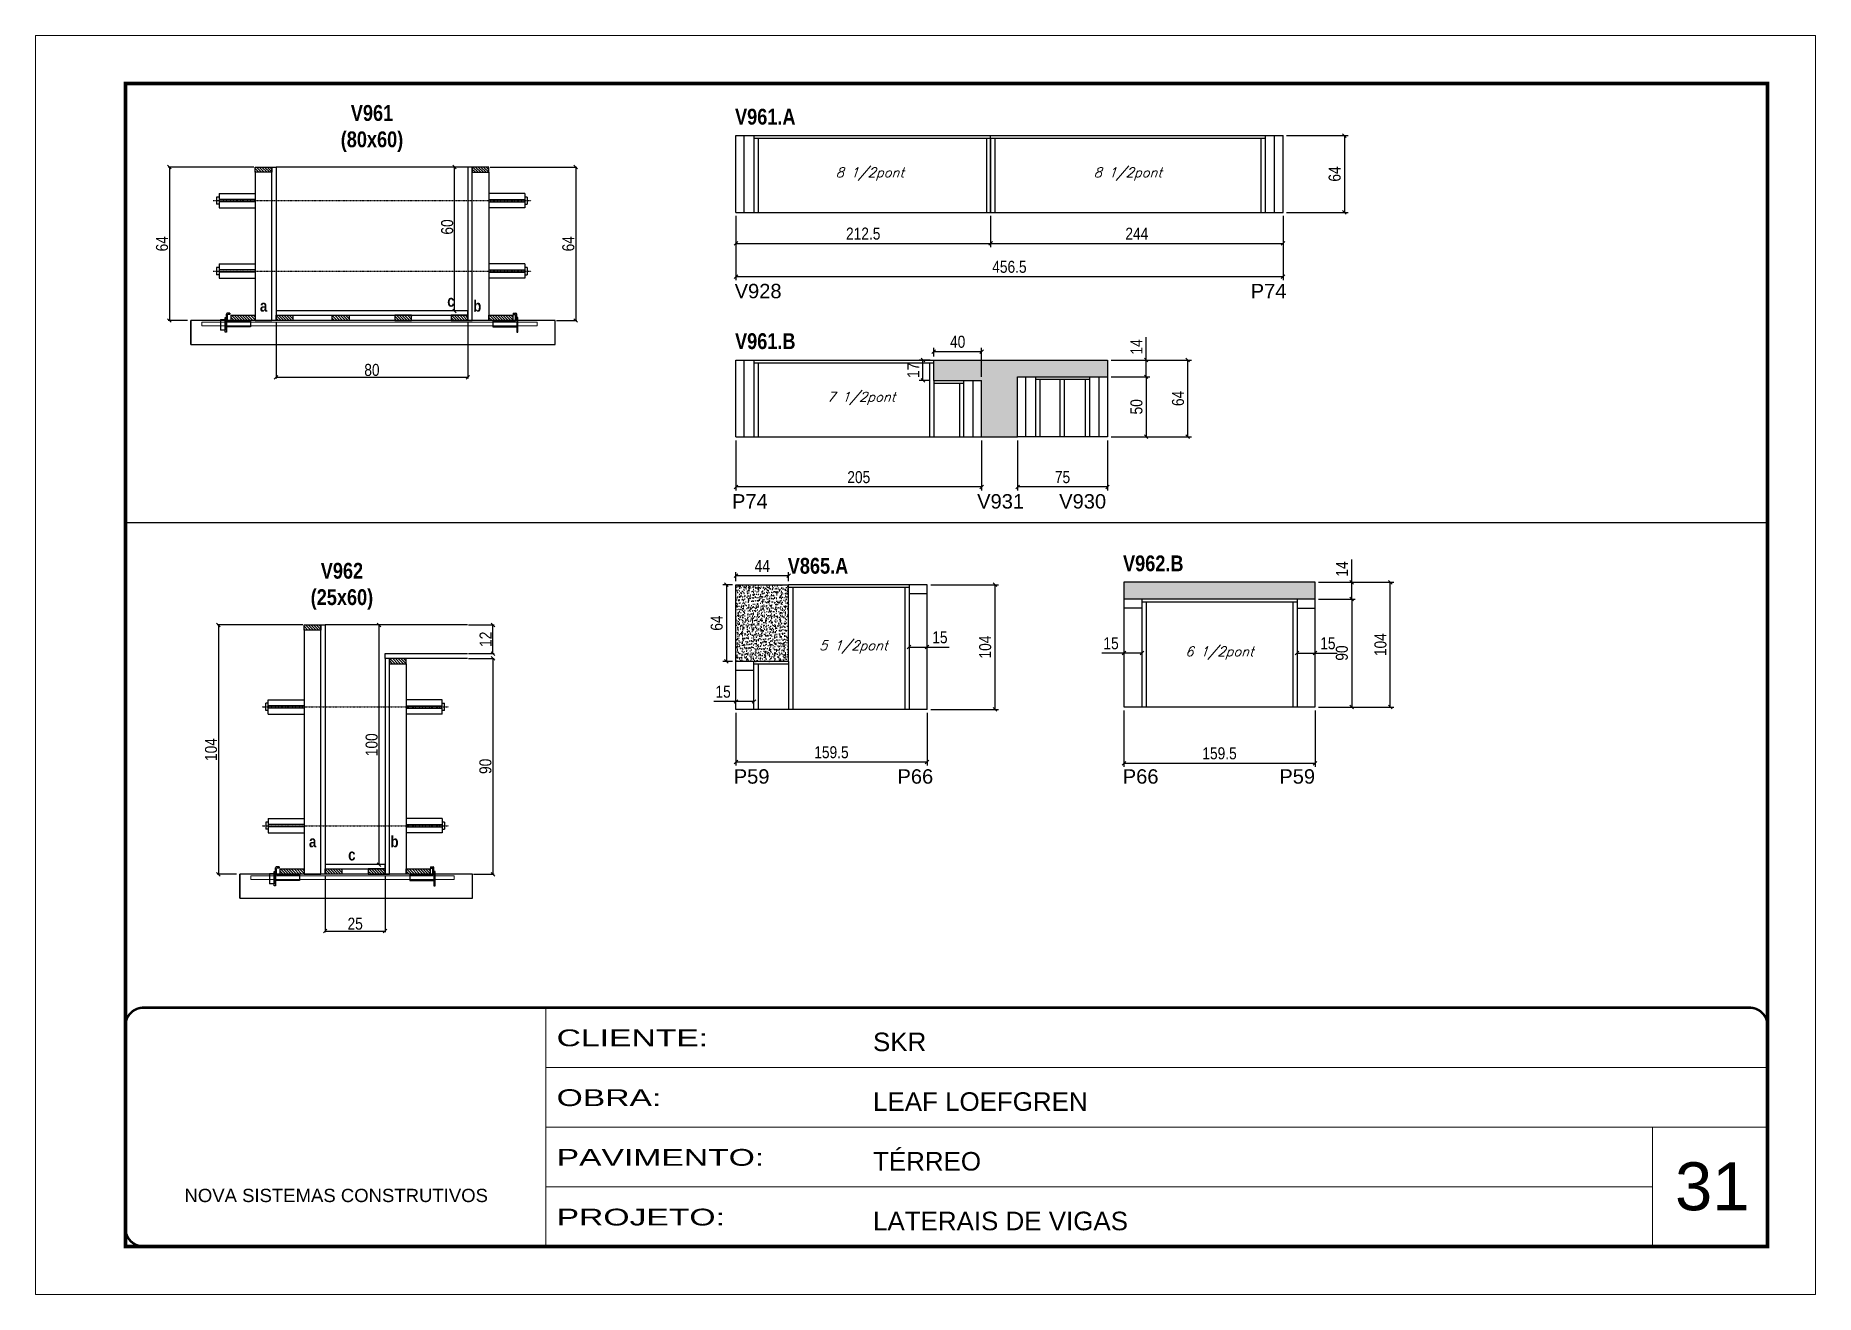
# Model space of a CAD drawing. Extents: x 3309 to 9563, y -2522 to 14608.
# Drawn here: x 6493 to 7978, y 5518 to 6568 of the extents above; entities that cross this region are included whole.
import ezdxf

# ---------------------------------------------------------------- set-up
doc = ezdxf.new("R2010")
doc.units = 0
for name, pattern in [('CONTINUO', [0]), ('DASHED', [0.75, 0.5, -0.25]), ('HIDDEN', [0.375, 0.25, -0.125])]:
    doc.linetypes.add(name, pattern=pattern)
for name, color, linetype in [('5', 5, 'Continuous'), ('barrote', 251, 'Continuous'), ('COTA', 241, 'Continuous'), ('detalhes', 4, 'Continuous'), ('NOMENCLATURA', 7, 'Continuous'), ('Painéis', 200, 'Continuous'), ('presilha', 1, 'Continuous'), ('SARR_2.2x10', 60, 'Continuous'), ('SARR_2.2x7', 40, 'Continuous'), ('SARR_3.5x7', 81, 'Continuous'), ('TENSOR', 3, 'Continuous'), ('texto', 7, 'Continuous')]:
    doc.layers.add(name, color=color, linetype=linetype)
for name, color, linetype, lineweight in [('CARIMBO', 255, 'Continuous', 9), ('CONCRETO', 251, 'Continuous', 25), ('Folhas', 255, 'Continuous', 9), ('SARRAFO DE PRESSAO', 251, 'DASHED', 9), ('SCO-___-LAJ', 2, 'Continuous', 0)]:
    doc.layers.add(name, color=color, linetype=linetype, lineweight=lineweight)
doc.styles.add('ARIAL', font='arial.ttf')
doc.styles.add('COTA TECNICA', font='techl___.ttf', dxfattribs={"height": 10})
doc.styles.add('COTA TECNICA 2X', font='techl___.ttf', dxfattribs={"height": 10})
doc.styles.add('Romans', font='romans.shx')
doc.styles.get("Standard").update_dxf_attribs({"font": 'arial.ttf'})
doc.styles.add('TECNICA', font='techb___.ttf', dxfattribs={"height": 10})
doc.styles.add('Tecnologia', font='')
doc.styles.get('Tecnologia').set_extended_font_data('Forgotten Futurist')
doc.dimstyles.new('PAINEL', dxfattribs={"dimtxt": 10, "dimasz": 3, "dimexe": 3, "dimexo": 3, "dimgap": 3, "dimtad": 1, "dimdec": 1, "dimzin": 12, "dimdsep": 46, "dimtxsty": 'COTA TECNICA', "dimblk1": 'OBLIQUE', "dimblk2": 'OBLIQUE', "dimsah": 1, "dimcen": 0.9, "dimclrd": 4, "dimclre": 4, "dimclrt": 240, "dimadec": 1, "dimazin": 3, "dimtfac": 1, "dimtdec": 1, "dimtmove": 0, "dimatfit": 3, "dimfxl": 1, "dimtolj": 1, "dimtzin": 12, "dimarcsym": 0})
doc.dimstyles.new('SECAO', dxfattribs={"dimscale": 0.333333, "dimtxt": 5, "dimasz": 9, "dimexe": 3, "dimexo": 3, "dimgap": 3, "dimtad": 1, "dimdec": 1, "dimlfac": 0.5, "dimzin": 12, "dimdsep": 46, "dimtxsty": 'COTA TECNICA 2X', "dimblk1": 'OBLIQUE', "dimblk2": 'OBLIQUE', "dimsah": 1, "dimcen": 0.9, "dimclrd": 4, "dimclre": 4, "dimclrt": 240, "dimadec": 1, "dimazin": 3, "dimtfac": 1, "dimtdec": 1, "dimtmove": 0, "dimatfit": 3, "dimfxl": 1, "dimtolj": 1, "dimtzin": 12, "dimarcsym": 0})
pattern_1 = [(135, (39975.9777, -117181.9448), (-1.122532015, -1.122532015), [])]

msp = doc.modelspace()

# ---------------------------------------------------------------- texts
at = {"layer": '5', "linetype": 'Continuous'}
for s, rotation, p in [('V928', 0.00004, (7076.13, 6348.76, 0)), ('P74', 0.00004, (7506.71, 6348.76, 0)), ('P74', 359.99996, (7073.91, 6173.35, 0)), ('V931', 359.99996, (7278.47, 6173.35, 0)), ('V930', 359.99996, (7346.92, 6173.35, 0)), ('P59', 0.00004, (7075.39, 5943.86, 0)), ('P66', 0.00004, (7211.98, 5943.86, 0)), ('P66', 0.00004, (7399.95, 5943.86, 0)), ('P59', 0.00004, (7530.58, 5943.86, 0))]:
    msp.add_text(s, height=12, rotation=rotation, dxfattribs=at).set_placement(p)
at = {"layer": 'CARIMBO', "style": 'ARIAL'}
msp.add_text('31', height=40, dxfattribs=at).set_placement((7860.73, 5587.98))
at = {"layer": 'detalhes', "style": 'TECNICA'}
for s, p in [('a', (6680.06, 6337.59)), ('c', (6836.36, 6341.7)), ('b', (6858.04, 6337.58)), ('a', (6720.98, 5890.78)), ('b', (6788.96, 5890.77)), ('c', (6753.65, 5879.81))]:
    msp.add_text(s, height=9.6, dxfattribs=at).set_placement(p)
at = {"layer": 'NOMENCLATURA', "style": 'TECNICA'}
for s, p in [('V961.A', (7076.47, 6493.58, 0)), ('V961.B', (7076.47, 6306.37, 0)), ('V962.B', (7400.19, 6121, 0)), ('V865.A', (7120.46, 6119, 0))]:
    msp.add_text(s, height=13.2, dxfattribs=at).set_placement(p)
at = {"layer": 'NOMENCLATURA', "char_height": 13.2, "attachment_point": 2, "style": 'TECNICA'}
for s, insert in [('V961\\P(80x60)', (6773.54, 6509.92)), ('V962\\P(25x60)', (6748.46, 6128.04))]:
    msp.add_mtext_dynamic_manual_height_columns(s, width=300.2766, gutter_width=1, heights=[0], dxfattribs=dict(at, insert=insert))
at = {"layer": 'texto', "color": 2, "char_height": 8, "attachment_point": 5, "style": 'Romans'}
for s, insert in [('{\\Q19;\\C256;8 1/2pont}', (7188.94, 6452.39, 0)), ('{\\Q19;\\C256;8 1/2pont}', (7404.19, 6452.39, 0)), ('{\\Q19;\\C256;7 1/2pont}', (7181.69, 6265.18, 0)), ('{\\Q19;\\C256;5 1/2pont}', (7175.19, 6057.81, 0)), ('{\\Q19;\\C256;6 1/2pont}', (7480.66, 6052.81, 0))]:
    msp.add_mtext(s, dxfattribs=dict(at, insert=insert))

# ---------------------------------------------------------------- blocks, each defined once
blk = doc.blocks.new('9999999999')
at = {"color": 30, "linetype": 'CONTINUO'}
for p, q in [((98564.6, 34230.2), (98564.6, 34429.4)), ((98564.6, 34379.6), (99584, 34379.6)), ((98564.6, 34329.8), (99488, 34329.8)), ((99584, 34329.8), (99488, 34329.8)), ((99488, 34329.8), (99488, 34230.2)), ((98564.6, 34280), (99488, 34280))]:
    blk.add_line(p, q, dxfattribs=at)
at = {"color": 30, "linetype": 'CONTINUO', "const_width": 2}
blk.add_lwpolyline([(99584, 34230.2), (99584, 34414.4, 0.414214), (99569, 34429.4), (98229, 34429.4, 0.414214), (98214, 34414.4), (98214, 34245.2, 0.414214), (98229, 34230.2), (99584, 34230.2)], format="xyb", dxfattribs=at)
at = {"layer": 'Folhas'}
blk.add_lwpolyline([(98139, 34190.2), (99624, 34190.2), (99624, 35240.2), (98139, 35240.2)], close=True, dxfattribs=at)
at = {"layer": 'Folhas', "color": 30, "const_width": 3}
blk.add_lwpolyline([(98214, 34230.2), (99584, 34230.2), (99584, 35200.2), (98214, 35200.2)], close=True, dxfattribs=at)
at = {"color": 7, "linetype": 'Continuous', "ltscale": 5, "style": 'ARIAL'}
for s, height, p in [('SKR', 15.48, (98837.7, 34393.1)), ('LEAF LOEFGREN', 15.483, (98837.7, 34343.3)), ('TÉRREO', 15.48, (98837.7, 34293.5)), ('NOVA SISTEMAS CONSTRUTIVOS', 11.059, (98263.2, 34267.2)), ('LATERAIS DE VIGAS', 15.483, (98837.7, 34243.7))]:
    blk.add_text(s, height=height, dxfattribs=at).set_placement(p)
at = {"layer": 'Folhas', "color": 7, "style": 'Tecnologia', "width": 1.5}
for s, p in [('CLIENTE:', (98573.7, 34397.2)), ('OBRA:', (98573.7, 34347.3)), ('PAVIMENTO:', (98573.7, 34297.5)), ('PROJETO:', (98573.7, 34247.7))]:
    blk.add_text(s, height=14, dxfattribs=at).set_placement(p)
blk = doc.blocks.new('PRESILHA METÁLICA 1')
at = {"layer": 'presilha'}
for p, q in [((0, 13), (6, 13)), ((0, 13), (0, 0)), ((6, 0), (0, 0)), ((6, 15.5), (7.5, 15.5)), ((6, -2.5), (6, 15.5)), ((6, 13), (6, 0)), ((7.5, 10.6), (7.5, 19.9)), ((7.5, 15.5), (7.5, -2.5)), ((37.5, 4.1), (7.5, 4.1)), ((12, 21), (8.6, 21)), ((9, 11.6), (9, 18.9)), ((12, 19.5), (9.6, 19.5)), ((37.5, 11), (9.6, 11)), ((12, 21), (12, 19.5)), ((37.5, 11), (37.5, 4.1)), ((7.5, -2.5), (6, -2.5))]:
    blk.add_line(p, q, dxfattribs=at)
for centre, radius, start, end in [((8.6, 19.9), 1.14, 90, 180), ((9.6, 18.9), 0.57, 90, 180), ((9.6, 11.6), 0.57, 180, 270)]:
    blk.add_arc(centre, radius, start, end, dxfattribs=at)
blk = doc.blocks.new('PRESILHA METÁLICA 2')
at = {"layer": 'presilha'}
for p, q in [((-5.2, 23.5), (-5.2, 22)), ((-5.2, 23.5), (-1.9, 23.5)), ((-0.8, 14.6), (-0.8, 22.4)), ((-30.8, 13.5), (-30.8, 6.6)), ((-30.8, 13.5), (-2.8, 13.5)), ((-30.8, 6.6), (-0.8, 6.6)), ((-5.2, 22), (-2.8, 22)), ((-2.2, 14.1), (-2.2, 21.4)), ((0.8, 18), (-0.8, 18)), ((-0.8, 18), (-0.8, 0)), ((-0.8, 0), (0.8, 0)), ((0.8, 0), (0.8, 18))]:
    blk.add_line(p, q, dxfattribs=at)
for centre, radius, start, end in [((-1.9, 22.4), 1.14, 0, 90), ((-2.8, 21.4), 0.57, 0, 90), ((-2.8, 14.1), 0.57, 270, 0)]:
    blk.add_arc(centre, radius, start, end, dxfattribs=at)
blk = doc.blocks.new('_Oblique')
at = {"color": 0, "linetype": 'ByBlock', "lineweight": -2}
blk.add_line((-0.5, -0.5), (0.5, 0.5), dxfattribs=at)
blk = doc.blocks.new('*D2373')
at = {"layer": 'COTA', "color": 4, "lineweight": -2, "transparency": 16777216}
for p, q in [((6674.9, 6458.2), (6603.5, 6458.2)), ((6604.5, 6458.2), (6604.5, 6330.2)), ((6619.7, 6330.2), (6603.5, 6330.2))]:
    blk.add_line(p, q, dxfattribs=at)
at = {"layer": 'Defpoints', "color": 0, "transparency": 16777216}
for p in [(6675.9, 6458.2), (6604.5, 6330.2), (6620.7, 6330.2)]:
    blk.add_point(p, dxfattribs=at)
at = {"layer": 'COTA', "color": 4, "lineweight": -2, "transparency": 16777216, "xscale": 3, "yscale": 3, "zscale": 3}
for p, rotation in [((6604.5, 6458.2), 90), ((6604.5, 6330.2), 270)]:
    blk.add_blockref('_Oblique', p, dxfattribs=dict(at, rotation=rotation))
at = {"layer": 'COTA', "color": 240, "transparency": 16777216, "insert": (6598.4, 6394.2), "char_height": 10, "attachment_point": 5, "rotation": 90, "style": 'COTA TECNICA 2X'}
blk.add_mtext('\\A1;64', dxfattribs=at)
blk = doc.blocks.new('*D2374')
at = {"layer": 'COTA', "color": 4, "lineweight": -2, "transparency": 16777216}
for p, q in [((6872.1, 6458.2), (6944.5, 6458.2)), ((6943.5, 6458.2), (6943.5, 6330.2)), ((6927.4, 6330.2), (6944.5, 6330.2))]:
    blk.add_line(p, q, dxfattribs=at)
at = {"layer": 'Defpoints', "color": 0, "transparency": 16777216}
for p in [(6871.1, 6458.2), (6926.4, 6330.2), (6943.5, 6330.2)]:
    blk.add_point(p, dxfattribs=at)
at = {"layer": 'COTA', "color": 4, "lineweight": -2, "transparency": 16777216, "xscale": 3, "yscale": 3, "zscale": 3}
for p, rotation in [((6943.5, 6458.2), 90), ((6943.5, 6330.2), 270)]:
    blk.add_blockref('_Oblique', p, dxfattribs=dict(at, rotation=rotation))
at = {"layer": 'COTA', "color": 240, "transparency": 16777216, "insert": (6937.4, 6394.2), "char_height": 10, "attachment_point": 5, "rotation": 90, "style": 'COTA TECNICA 2X'}
blk.add_mtext('\\A1;64', dxfattribs=at)
blk = doc.blocks.new('*D2375')
at = {"layer": 'COTA', "color": 4, "lineweight": -2, "transparency": 16777216}
for p, q in [((6852.5, 6458.2), (6841.4, 6458.2)), ((6842.4, 6338.2), (6842.4, 6458.2)), ((6852.5, 6338.2), (6841.4, 6338.2))]:
    blk.add_line(p, q, dxfattribs=at)
at = {"layer": 'Defpoints', "color": 0, "transparency": 16777216}
for p in [(6842.4, 6458.2), (6853.5, 6458.2), (6853.5, 6338.2)]:
    blk.add_point(p, dxfattribs=at)
at = {"layer": 'COTA', "color": 4, "lineweight": -2, "transparency": 16777216, "xscale": 3, "yscale": 3, "zscale": 3}
for p, rotation in [((6842.4, 6458.2), 90), ((6842.4, 6338.2), 270)]:
    blk.add_blockref('_Oblique', p, dxfattribs=dict(at, rotation=rotation))
at = {"layer": 'COTA', "color": 240, "transparency": 16777216, "insert": (6836.3, 6408.2), "char_height": 10, "attachment_point": 5, "rotation": 90, "style": 'COTA TECNICA 2X'}
blk.add_mtext('\\A1;60', dxfattribs=at)
blk = doc.blocks.new('*D2376')
at = {"layer": 'COTA', "color": 4, "lineweight": -2, "transparency": 16777216}
for p, q in [((6693.5, 6329.2), (6693.5, 6281.8)), ((6853.5, 6329.2), (6853.5, 6281.8)), ((6693.5, 6282.8), (6853.5, 6282.8))]:
    blk.add_line(p, q, dxfattribs=at)
at = {"layer": 'Defpoints', "color": 0, "transparency": 16777216}
for p in [(6693.5, 6330.2), (6853.5, 6330.2), (6853.5, 6282.8)]:
    blk.add_point(p, dxfattribs=at)
at = {"layer": 'COTA', "color": 4, "lineweight": -2, "transparency": 16777216, "xscale": 3, "yscale": 3, "zscale": 3, "rotation": 180}
blk.add_blockref('_Oblique', (6693.5, 6282.8), dxfattribs=at)
at = {"layer": 'COTA', "color": 4, "lineweight": -2, "transparency": 16777216, "xscale": 3, "yscale": 3, "zscale": 3}
blk.add_blockref('_Oblique', (6853.5, 6282.8), dxfattribs=at)
at = {"layer": 'COTA', "color": 240, "transparency": 16777216, "insert": (6773.5, 6288.9), "char_height": 10, "attachment_point": 5, "style": 'COTA TECNICA 2X'}
blk.add_mtext('\\A1;80', dxfattribs=at)
blk = doc.blocks.new('*D2377')
at = {"layer": 'COTA', "color": 4, "linetype": 'ByBlock', "lineweight": -2, "transparency": 16777216}
for p, q in [((7077.2, 6417.4), (7077.2, 6391.5)), ((7289.7, 6417.4), (7289.7, 6391.5)), ((7077.2, 6394.5), (7289.7, 6394.5))]:
    blk.add_line(p, q, dxfattribs=at)
at = {"layer": 'Defpoints', "color": 0, "linetype": 'ByBlock', "transparency": 16777216}
for p in [(7077.2, 6420.4), (7289.7, 6420.4), (7289.7, 6394.5)]:
    blk.add_point(p, dxfattribs=at)
at = {"layer": 'COTA', "color": 4, "linetype": 'ByBlock', "lineweight": -2, "transparency": 16777216, "xscale": 3, "yscale": 3, "zscale": 3, "rotation": 180}
blk.add_blockref('_Oblique', (7077.2, 6394.5), dxfattribs=at)
at = {"layer": 'COTA', "color": 4, "linetype": 'ByBlock', "lineweight": -2, "transparency": 16777216, "xscale": 3, "yscale": 3, "zscale": 3}
blk.add_blockref('_Oblique', (7289.7, 6394.5), dxfattribs=at)
at = {"layer": 'COTA', "color": 240, "linetype": 'ByBlock', "transparency": 16777216, "insert": (7183.4, 6402.6), "char_height": 10, "attachment_point": 5, "style": 'COTA TECNICA'}
blk.add_mtext('\\A1;212.5', dxfattribs=at)
blk = doc.blocks.new('*D2378')
at = {"layer": 'COTA', "color": 4, "linetype": 'ByBlock', "lineweight": -2, "transparency": 16777216}
for p, q in [((7289.7, 6417.4), (7289.7, 6391.5)), ((7533.7, 6417.4), (7533.7, 6391.5)), ((7289.7, 6394.5), (7533.7, 6394.5))]:
    blk.add_line(p, q, dxfattribs=at)
at = {"layer": 'Defpoints', "color": 0, "linetype": 'ByBlock', "transparency": 16777216}
for p in [(7289.7, 6420.4), (7533.7, 6420.4), (7533.7, 6394.5)]:
    blk.add_point(p, dxfattribs=at)
at = {"layer": 'COTA', "color": 4, "linetype": 'ByBlock', "lineweight": -2, "transparency": 16777216, "xscale": 3, "yscale": 3, "zscale": 3, "rotation": 180}
blk.add_blockref('_Oblique', (7289.7, 6394.5), dxfattribs=at)
at = {"layer": 'COTA', "color": 4, "linetype": 'ByBlock', "lineweight": -2, "transparency": 16777216, "xscale": 3, "yscale": 3, "zscale": 3}
blk.add_blockref('_Oblique', (7533.7, 6394.5), dxfattribs=at)
at = {"layer": 'COTA', "color": 240, "linetype": 'ByBlock', "transparency": 16777216, "insert": (7411.7, 6402.6), "char_height": 10, "attachment_point": 5, "style": 'COTA TECNICA'}
blk.add_mtext('\\A1;244', dxfattribs=at)
blk = doc.blocks.new('*D2379')
at = {"layer": 'COTA', "color": 4, "linetype": 'ByBlock', "lineweight": -2, "transparency": 16777216}
for p, q in [((7077.2, 6417.4), (7077.2, 6363.8)), ((7533.7, 6417.4), (7533.7, 6363.8)), ((7077.2, 6366.8), (7533.7, 6366.8))]:
    blk.add_line(p, q, dxfattribs=at)
at = {"layer": 'Defpoints', "color": 0, "linetype": 'ByBlock', "transparency": 16777216}
for p in [(7077.2, 6420.4), (7533.7, 6420.4), (7533.7, 6366.8)]:
    blk.add_point(p, dxfattribs=at)
at = {"layer": 'COTA', "color": 4, "linetype": 'ByBlock', "lineweight": -2, "transparency": 16777216, "xscale": 3, "yscale": 3, "zscale": 3, "rotation": 180}
blk.add_blockref('_Oblique', (7077.2, 6366.8), dxfattribs=at)
at = {"layer": 'COTA', "color": 4, "linetype": 'ByBlock', "lineweight": -2, "transparency": 16777216, "xscale": 3, "yscale": 3, "zscale": 3}
blk.add_blockref('_Oblique', (7533.7, 6366.8), dxfattribs=at)
at = {"layer": 'COTA', "color": 240, "linetype": 'ByBlock', "transparency": 16777216, "insert": (7305.4, 6374.9), "char_height": 10, "attachment_point": 5, "style": 'COTA TECNICA'}
blk.add_mtext('\\A1;456.5', dxfattribs=at)
blk = doc.blocks.new('*D2380')
at = {"layer": 'COTA', "color": 4, "lineweight": -2, "transparency": 16777216}
for p, q in [((7536.7, 6484.4), (7587.9, 6484.4)), ((7584.9, 6484.4), (7584.9, 6420.4)), ((7536.7, 6420.4), (7587.9, 6420.4))]:
    blk.add_line(p, q, dxfattribs=at)
at = {"layer": 'Defpoints', "color": 0, "transparency": 16777216}
for p in [(7533.7, 6484.4, 0), (7533.7, 6420.4, 0), (7584.9, 6420.4)]:
    blk.add_point(p, dxfattribs=at)
at = {"layer": 'COTA', "color": 4, "lineweight": -2, "transparency": 16777216, "xscale": 3, "yscale": 3, "zscale": 3}
for p, rotation in [((7584.9, 6484.4), 90), ((7584.9, 6420.4), 270)]:
    blk.add_blockref('_Oblique', p, dxfattribs=dict(at, rotation=rotation))
at = {"layer": 'COTA', "color": 240, "transparency": 16777216, "insert": (7576.8, 6452.4), "char_height": 10, "attachment_point": 5, "rotation": 90, "style": 'COTA TECNICA'}
blk.add_mtext('\\A1;64', dxfattribs=at)
blk = doc.blocks.new('*D2381')
at = {"layer": 'COTA', "color": 4, "lineweight": -2, "transparency": 16777216}
for p, q in [((7077.2, 6230.2), (7077.2, 6188.4)), ((7282.2, 6230.2), (7282.2, 6188.4)), ((7282.2, 6191.4), (7077.2, 6191.4))]:
    blk.add_line(p, q, dxfattribs=at)
at = {"layer": 'Defpoints', "color": 0, "transparency": 16777216}
for p in [(7077.2, 6233.2), (7282.2, 6233.2), (7077.2, 6191.4)]:
    blk.add_point(p, dxfattribs=at)
at = {"layer": 'COTA', "color": 4, "lineweight": -2, "transparency": 16777216, "xscale": 3, "yscale": 3, "zscale": 3, "rotation": 180}
blk.add_blockref('_Oblique', (7077.2, 6191.4), dxfattribs=at)
at = {"layer": 'COTA', "color": 4, "lineweight": -2, "transparency": 16777216, "xscale": 3, "yscale": 3, "zscale": 3}
blk.add_blockref('_Oblique', (7282.2, 6191.4), dxfattribs=at)
at = {"layer": 'COTA', "color": 240, "transparency": 16777216, "insert": (7179.7, 6199.5), "char_height": 10, "attachment_point": 5, "style": 'COTA TECNICA'}
blk.add_mtext('\\A1;205', dxfattribs=at)
blk = doc.blocks.new('*D2382')
at = {"layer": 'COTA', "color": 4, "lineweight": -2, "transparency": 16777216}
for p, q in [((7312.2, 6230.2), (7312.2, 6188.4)), ((7387.2, 6230.2), (7387.2, 6188.4)), ((7387.2, 6191.4), (7312.2, 6191.4))]:
    blk.add_line(p, q, dxfattribs=at)
at = {"layer": 'Defpoints', "color": 0, "transparency": 16777216}
for p in [(7312.2, 6233.2), (7387.2, 6233.2), (7312.2, 6191.4)]:
    blk.add_point(p, dxfattribs=at)
at = {"layer": 'COTA', "color": 4, "lineweight": -2, "transparency": 16777216, "xscale": 3, "yscale": 3, "zscale": 3, "rotation": 180}
blk.add_blockref('_Oblique', (7312.2, 6191.4), dxfattribs=at)
at = {"layer": 'COTA', "color": 4, "lineweight": -2, "transparency": 16777216, "xscale": 3, "yscale": 3, "zscale": 3}
blk.add_blockref('_Oblique', (7387.2, 6191.4), dxfattribs=at)
at = {"layer": 'COTA', "color": 240, "transparency": 16777216, "insert": (7349.7, 6199.5), "char_height": 10, "attachment_point": 5, "style": 'COTA TECNICA'}
blk.add_mtext('\\A1;75', dxfattribs=at)
blk = doc.blocks.new('*D2383')
at = {"layer": 'COTA', "color": 4, "lineweight": -2, "transparency": 16777216}
for p, q in [((7242.2, 6300.2), (7242.2, 6307.3)), ((7242.2, 6304.3), (7282.2, 6304.3)), ((7282.2, 6283.2), (7282.2, 6307.3))]:
    blk.add_line(p, q, dxfattribs=at)
at = {"layer": 'Defpoints', "color": 0, "transparency": 16777216}
for p in [(7242.2, 6297.2), (7282.2, 6304.3), (7282.2, 6280.2)]:
    blk.add_point(p, dxfattribs=at)
at = {"layer": 'COTA', "color": 4, "lineweight": -2, "transparency": 16777216, "xscale": 3, "yscale": 3, "zscale": 3, "rotation": 180}
blk.add_blockref('_Oblique', (7242.2, 6304.3), dxfattribs=at)
at = {"layer": 'COTA', "color": 4, "lineweight": -2, "transparency": 16777216, "xscale": 3, "yscale": 3, "zscale": 3}
blk.add_blockref('_Oblique', (7282.2, 6304.3), dxfattribs=at)
at = {"layer": 'COTA', "color": 240, "transparency": 16777216, "insert": (7262.2, 6312.4), "char_height": 10, "attachment_point": 5, "style": 'COTA TECNICA'}
blk.add_mtext('\\A1;40', dxfattribs=at)
blk = doc.blocks.new('*D2384')
at = {"layer": 'COTA', "color": 4, "lineweight": -2, "transparency": 16777216}
for p, q in [((7239.2, 6297.2), (7230.2, 6297.2)), ((7233.2, 6280.2), (7233.2, 6297.2)), ((7239.2, 6280.2), (7230.2, 6280.2))]:
    blk.add_line(p, q, dxfattribs=at)
at = {"layer": 'Defpoints', "color": 0, "transparency": 16777216}
for p in [(7233.2, 6297.2), (7242.2, 6297.2), (7242.2, 6280.2)]:
    blk.add_point(p, dxfattribs=at)
at = {"layer": 'COTA', "color": 4, "lineweight": -2, "transparency": 16777216, "xscale": 3, "yscale": 3, "zscale": 3}
for p, rotation in [((7233.2, 6297.2), 90), ((7233.2, 6280.2), 270)]:
    blk.add_blockref('_Oblique', p, dxfattribs=dict(at, rotation=rotation))
at = {"layer": 'COTA', "color": 240, "transparency": 16777216, "insert": (7225.1, 6288.7), "char_height": 10, "attachment_point": 5, "rotation": 90, "style": 'COTA TECNICA'}
blk.add_mtext('\\A1;17', dxfattribs=at)
blk = doc.blocks.new('*D2385')
at = {"layer": 'COTA', "color": 4, "lineweight": -2, "transparency": 16777216}
for p, q in [((7390.2, 6283.2), (7422.5, 6283.2)), ((7419.5, 6283.2), (7419.5, 6233.2)), ((7390.2, 6233.2), (7422.5, 6233.2))]:
    blk.add_line(p, q, dxfattribs=at)
at = {"layer": 'Defpoints', "color": 0, "transparency": 16777216}
for p in [(7387.2, 6283.2, 0), (7387.2, 6233.2, 0), (7419.5, 6233.2)]:
    blk.add_point(p, dxfattribs=at)
at = {"layer": 'COTA', "color": 4, "lineweight": -2, "transparency": 16777216, "xscale": 3, "yscale": 3, "zscale": 3}
for p, rotation in [((7419.5, 6283.2), 90), ((7419.5, 6233.2), 270)]:
    blk.add_blockref('_Oblique', p, dxfattribs=dict(at, rotation=rotation))
at = {"layer": 'COTA', "color": 240, "transparency": 16777216, "insert": (7411.4, 6258.2), "char_height": 10, "attachment_point": 5, "rotation": 90, "style": 'COTA TECNICA'}
blk.add_mtext('\\A1;50', dxfattribs=at)
blk = doc.blocks.new('*D2386')
at = {"layer": 'COTA', "color": 4, "lineweight": -2, "transparency": 16777216}
for p, q in [((7419.5, 6297.2), (7419.5, 6316.3)), ((7390.2, 6297.2), (7422.5, 6297.2)), ((7419.5, 6283.2), (7419.5, 6297.2)), ((7390.2, 6283.2), (7422.5, 6283.2))]:
    blk.add_line(p, q, dxfattribs=at)
at = {"layer": 'Defpoints', "color": 0, "transparency": 16777216}
for p in [(7387.2, 6297.2, 0), (7419.5, 6297.2), (7387.2, 6283.2, 0)]:
    blk.add_point(p, dxfattribs=at)
at = {"layer": 'COTA', "color": 4, "lineweight": -2, "transparency": 16777216, "xscale": 3, "yscale": 3, "zscale": 3}
for p, rotation in [((7419.5, 6297.2), 90), ((7419.5, 6283.2), 270)]:
    blk.add_blockref('_Oblique', p, dxfattribs=dict(at, rotation=rotation))
at = {"layer": 'COTA', "color": 240, "transparency": 16777216, "insert": (7411.4, 6308.2), "char_height": 10, "attachment_point": 5, "rotation": 90, "style": 'COTA TECNICA'}
blk.add_mtext('\\A1;14', dxfattribs=at)
blk = doc.blocks.new('*D2387')
at = {"layer": 'COTA', "color": 4, "lineweight": -2, "transparency": 16777216}
for p, q in [((7390.2, 6297.2), (7457.2, 6297.2)), ((7454.2, 6233.2), (7454.2, 6297.2)), ((7390.2, 6233.2), (7457.2, 6233.2))]:
    blk.add_line(p, q, dxfattribs=at)
at = {"layer": 'Defpoints', "color": 0, "transparency": 16777216}
for p in [(7387.2, 6297.2, 0), (7454.2, 6297.2), (7387.2, 6233.2, 0)]:
    blk.add_point(p, dxfattribs=at)
at = {"layer": 'COTA', "color": 4, "lineweight": -2, "transparency": 16777216, "xscale": 3, "yscale": 3, "zscale": 3}
for p, rotation in [((7454.2, 6297.2), 90), ((7454.2, 6233.2), 270)]:
    blk.add_blockref('_Oblique', p, dxfattribs=dict(at, rotation=rotation))
at = {"layer": 'COTA', "color": 240, "transparency": 16777216, "insert": (7446.1, 6265.2), "char_height": 10, "attachment_point": 5, "rotation": 90, "style": 'COTA TECNICA'}
blk.add_mtext('\\A1;64', dxfattribs=at)
blk = doc.blocks.new('*D2388')
at = {"layer": 'COTA', "color": 4, "lineweight": -2, "transparency": 16777216}
for p, q in [((6715.9, 6076.3), (6644.4, 6076.3)), ((6645.4, 6076.3), (6645.4, 5868.3)), ((6660.6, 5868.3), (6644.4, 5868.3))]:
    blk.add_line(p, q, dxfattribs=at)
at = {"layer": 'Defpoints', "color": 0, "transparency": 16777216}
for p in [(6716.9, 6076.3), (6645.4, 5868.3), (6661.6, 5868.3)]:
    blk.add_point(p, dxfattribs=at)
at = {"layer": 'COTA', "color": 4, "lineweight": -2, "transparency": 16777216, "xscale": 3, "yscale": 3, "zscale": 3}
for p, rotation in [((6645.4, 6076.3), 90), ((6645.4, 5868.3), 270)]:
    blk.add_blockref('_Oblique', p, dxfattribs=dict(at, rotation=rotation))
at = {"layer": 'COTA', "color": 240, "transparency": 16777216, "insert": (6639.3, 5972.3), "char_height": 10, "attachment_point": 5, "rotation": 90, "style": 'COTA TECNICA 2X'}
blk.add_mtext('\\A1;104', dxfattribs=at)
blk = doc.blocks.new('*D2389')
at = {"layer": 'COTA', "color": 4, "lineweight": -2, "transparency": 16777216}
for p, q in [((6854.2, 6048.3), (6875.4, 6048.3)), ((6874.4, 6048.3), (6874.4, 5868.3)), ((6858.3, 5868.3), (6875.4, 5868.3))]:
    blk.add_line(p, q, dxfattribs=at)
at = {"layer": 'Defpoints', "color": 0, "transparency": 16777216}
for p in [(6853.2, 6048.3), (6857.3, 5868.3), (6874.4, 5868.3)]:
    blk.add_point(p, dxfattribs=at)
at = {"layer": 'COTA', "color": 4, "lineweight": -2, "transparency": 16777216, "xscale": 3, "yscale": 3, "zscale": 3}
for p, rotation in [((6874.4, 6048.3), 90), ((6874.4, 5868.3), 270)]:
    blk.add_blockref('_Oblique', p, dxfattribs=dict(at, rotation=rotation))
at = {"layer": 'COTA', "color": 240, "transparency": 16777216, "insert": (6868.2, 5958.3), "char_height": 10, "attachment_point": 5, "rotation": 90, "style": 'COTA TECNICA 2X'}
blk.add_mtext('\\A1;90', dxfattribs=at)
blk = doc.blocks.new('*D2390')
at = {"layer": 'COTA', "color": 4, "lineweight": -2, "transparency": 16777216}
for p, q in [((6783.5, 6076.3), (6778.4, 6076.3)), ((6779.4, 5876.3), (6779.4, 6076.3)), ((6783.5, 5876.3), (6778.4, 5876.3))]:
    blk.add_line(p, q, dxfattribs=at)
at = {"layer": 'Defpoints', "color": 0, "transparency": 16777216}
for p in [(6779.4, 6076.3), (6784.5, 6076.3), (6784.5, 5876.3)]:
    blk.add_point(p, dxfattribs=at)
at = {"layer": 'COTA', "color": 4, "lineweight": -2, "transparency": 16777216, "xscale": 3, "yscale": 3, "zscale": 3}
for p, rotation in [((6779.4, 6076.3), 90), ((6779.4, 5876.3), 270)]:
    blk.add_blockref('_Oblique', p, dxfattribs=dict(at, rotation=rotation))
at = {"layer": 'COTA', "color": 240, "transparency": 16777216, "insert": (6773.3, 5976.3), "char_height": 10, "attachment_point": 5, "rotation": 90, "style": 'COTA TECNICA 2X'}
blk.add_mtext('\\A1;100', dxfattribs=at)
blk = doc.blocks.new('*D2391')
at = {"layer": 'COTA', "color": 4, "lineweight": -2, "transparency": 16777216}
for p, q in [((6854.2, 6076.3), (6875.4, 6076.3)), ((6874.4, 6052.3), (6874.4, 6076.3)), ((6854.2, 6052.3), (6875.4, 6052.3))]:
    blk.add_line(p, q, dxfattribs=at)
at = {"layer": 'Defpoints', "color": 0, "transparency": 16777216}
for p in [(6853.2, 6076.3), (6874.4, 6076.3), (6853.2, 6052.3)]:
    blk.add_point(p, dxfattribs=at)
at = {"layer": 'COTA', "color": 4, "lineweight": -2, "transparency": 16777216, "xscale": 3, "yscale": 3, "zscale": 3}
for p, rotation in [((6874.4, 6076.3), 90), ((6874.4, 6052.3), 270)]:
    blk.add_blockref('_Oblique', p, dxfattribs=dict(at, rotation=rotation))
at = {"layer": 'COTA', "color": 240, "transparency": 16777216, "insert": (6868.3, 6064.3), "char_height": 10, "attachment_point": 5, "rotation": 90, "style": 'COTA TECNICA 2X'}
blk.add_mtext('\\A1;12', dxfattribs=at)
blk = doc.blocks.new('*D2392')
at = {"layer": 'COTA', "color": 4, "lineweight": -2, "transparency": 16777216}
for p, q in [((6734.5, 5867.3), (6734.5, 5819.9)), ((6784.5, 5867.3), (6784.5, 5819.9)), ((6734.5, 5820.9), (6784.5, 5820.9))]:
    blk.add_line(p, q, dxfattribs=at)
at = {"layer": 'Defpoints', "color": 0, "transparency": 16777216}
for p in [(6734.5, 5868.3), (6784.5, 5868.3), (6784.5, 5820.9)]:
    blk.add_point(p, dxfattribs=at)
at = {"layer": 'COTA', "color": 4, "lineweight": -2, "transparency": 16777216, "xscale": 3, "yscale": 3, "zscale": 3, "rotation": 180}
blk.add_blockref('_Oblique', (6734.5, 5820.9), dxfattribs=at)
at = {"layer": 'COTA', "color": 4, "lineweight": -2, "transparency": 16777216, "xscale": 3, "yscale": 3, "zscale": 3}
blk.add_blockref('_Oblique', (6784.5, 5820.9), dxfattribs=at)
at = {"layer": 'COTA', "color": 240, "transparency": 16777216, "insert": (6759.5, 5827), "char_height": 10, "attachment_point": 5, "style": 'COTA TECNICA 2X'}
blk.add_mtext('\\A1;25', dxfattribs=at)
blk = doc.blocks.new('*D2393')
at = {"layer": 'COTA', "color": 4, "linetype": 'ByBlock', "lineweight": -2, "transparency": 16777216}
for p, q in [((7077.2, 6002.8), (7077.2, 5958.9)), ((7236.7, 6002.8), (7236.7, 5958.9)), ((7236.7, 5961.9), (7077.2, 5961.9))]:
    blk.add_line(p, q, dxfattribs=at)
at = {"layer": 'Defpoints', "color": 0, "linetype": 'ByBlock', "transparency": 16777216}
for p in [(7077.2, 6005.8), (7236.7, 6005.8), (7077.2, 5961.9)]:
    blk.add_point(p, dxfattribs=at)
at = {"layer": 'COTA', "color": 4, "linetype": 'ByBlock', "lineweight": -2, "transparency": 16777216, "xscale": 3, "yscale": 3, "zscale": 3, "rotation": 180}
blk.add_blockref('_Oblique', (7077.2, 5961.9), dxfattribs=at)
at = {"layer": 'COTA', "color": 4, "linetype": 'ByBlock', "lineweight": -2, "transparency": 16777216, "xscale": 3, "yscale": 3, "zscale": 3}
blk.add_blockref('_Oblique', (7236.7, 5961.9), dxfattribs=at)
at = {"layer": 'COTA', "color": 240, "linetype": 'ByBlock', "transparency": 16777216, "insert": (7156.9, 5970), "char_height": 10, "attachment_point": 5, "style": 'COTA TECNICA'}
blk.add_mtext('\\A1;159.5', dxfattribs=at)
blk = doc.blocks.new('*D2394')
at = {"layer": 'COTA', "color": 4, "lineweight": -2, "transparency": 16777216}
for p, q in [((7239.7, 6109.8), (7296.3, 6109.8)), ((7293.3, 6109.8), (7293.3, 6005.8)), ((7239.7, 6005.8), (7296.3, 6005.8))]:
    blk.add_line(p, q, dxfattribs=at)
at = {"layer": 'Defpoints', "color": 0, "transparency": 16777216}
for p in [(7236.7, 6109.8), (7236.7, 6005.8), (7293.3, 6005.8)]:
    blk.add_point(p, dxfattribs=at)
at = {"layer": 'COTA', "color": 4, "lineweight": -2, "transparency": 16777216, "xscale": 3, "yscale": 3, "zscale": 3}
for p, rotation in [((7293.3, 6109.8), 90), ((7293.3, 6005.8), 270)]:
    blk.add_blockref('_Oblique', p, dxfattribs=dict(at, rotation=rotation))
at = {"layer": 'COTA', "color": 240, "transparency": 16777216, "insert": (7285.2, 6057.8), "char_height": 10, "attachment_point": 5, "rotation": 90, "style": 'COTA TECNICA'}
blk.add_mtext('\\A1;104', dxfattribs=at)
blk = doc.blocks.new('*D2395')
at = {"layer": 'COTA', "color": 4, "lineweight": -2, "transparency": 16777216}
for p, q in [((7074.2, 6109.8), (7066.3, 6109.8)), ((7069.3, 6109.8), (7069.3, 6045.8)), ((7074.2, 6045.8), (7066.3, 6045.8))]:
    blk.add_line(p, q, dxfattribs=at)
at = {"layer": 'Defpoints', "color": 0, "transparency": 16777216}
for p in [(7077.2, 6109.8), (7069.3, 6045.8), (7077.2, 6045.8)]:
    blk.add_point(p, dxfattribs=at)
at = {"layer": 'COTA', "color": 4, "lineweight": -2, "transparency": 16777216, "xscale": 3, "yscale": 3, "zscale": 3}
for p, rotation in [((7069.3, 6109.8), 90), ((7069.3, 6045.8), 270)]:
    blk.add_blockref('_Oblique', p, dxfattribs=dict(at, rotation=rotation))
at = {"layer": 'COTA', "color": 240, "transparency": 16777216, "insert": (7061.2, 6077.8), "char_height": 10, "attachment_point": 5, "rotation": 90, "style": 'COTA TECNICA'}
blk.add_mtext('\\A1;64', dxfattribs=at)
blk = doc.blocks.new('*D2396')
at = {"layer": 'COTA', "color": 4, "lineweight": -2, "transparency": 16777216}
for p, q in [((7077.2, 6112.8), (7077.2, 6120.4)), ((7121.2, 6112.8), (7121.2, 6120.4)), ((7077.2, 6117.4), (7121.2, 6117.4))]:
    blk.add_line(p, q, dxfattribs=at)
at = {"layer": 'Defpoints', "color": 0, "transparency": 16777216}
for p in [(7077.2, 6109.8), (7121.2, 6117.4), (7121.2, 6109.8)]:
    blk.add_point(p, dxfattribs=at)
at = {"layer": 'COTA', "color": 4, "lineweight": -2, "transparency": 16777216, "xscale": 3, "yscale": 3, "zscale": 3, "rotation": 180}
blk.add_blockref('_Oblique', (7077.2, 6117.4), dxfattribs=at)
at = {"layer": 'COTA', "color": 4, "lineweight": -2, "transparency": 16777216, "xscale": 3, "yscale": 3, "zscale": 3}
blk.add_blockref('_Oblique', (7121.2, 6117.4), dxfattribs=at)
at = {"layer": 'COTA', "color": 240, "transparency": 16777216, "insert": (7099.2, 6125.5), "char_height": 10, "attachment_point": 5, "style": 'COTA TECNICA'}
blk.add_mtext('\\A1;44', dxfattribs=at)
blk = doc.blocks.new('*D2397')
at = {"layer": 'COTA', "color": 4, "lineweight": -2, "transparency": 16777216}
for p, q in [((7221.7, 6057.8), (7236.7, 6057.8)), ((7236.7, 6057.8), (7255.1, 6057.8))]:
    blk.add_line(p, q, dxfattribs=at)
at = {"layer": 'Defpoints', "color": 0, "transparency": 16777216}
for p in [(7221.7, 6057.8, 0), (7236.7, 6057.8, 0), (7236.7, 6057.8)]:
    blk.add_point(p, dxfattribs=at)
at = {"layer": 'COTA', "color": 4, "lineweight": -2, "transparency": 16777216, "xscale": 3, "yscale": 3, "zscale": 3, "rotation": 180}
blk.add_blockref('_Oblique', (7221.7, 6057.8), dxfattribs=at)
at = {"layer": 'COTA', "color": 4, "lineweight": -2, "transparency": 16777216, "xscale": 3, "yscale": 3, "zscale": 3}
blk.add_blockref('_Oblique', (7236.7, 6057.8), dxfattribs=at)
at = {"layer": 'COTA', "color": 240, "transparency": 16777216, "insert": (7247.4, 6065.9), "char_height": 10, "attachment_point": 5, "style": 'COTA TECNICA'}
blk.add_mtext('\\A1;15', dxfattribs=at)
blk = doc.blocks.new('*D2398')
at = {"layer": 'COTA', "color": 4, "lineweight": -2, "transparency": 16777216}
for p, q in [((7077.2, 6012.4), (7058.8, 6012.4)), ((7092.2, 6012.4), (7077.2, 6012.4))]:
    blk.add_line(p, q, dxfattribs=at)
at = {"layer": 'Defpoints', "color": 0, "transparency": 16777216}
for p in [(7077.2, 6012.4, 0), (7077.2, 6012.4), (7092.2, 6012.4, 0)]:
    blk.add_point(p, dxfattribs=at)
at = {"layer": 'COTA', "color": 4, "lineweight": -2, "transparency": 16777216, "xscale": 3, "yscale": 3, "zscale": 3, "rotation": 180}
blk.add_blockref('_Oblique', (7077.2, 6012.4), dxfattribs=at)
at = {"layer": 'COTA', "color": 4, "lineweight": -2, "transparency": 16777216, "xscale": 3, "yscale": 3, "zscale": 3}
blk.add_blockref('_Oblique', (7092.2, 6012.4), dxfattribs=at)
at = {"layer": 'COTA', "color": 240, "transparency": 16777216, "insert": (7066.5, 6020.5), "char_height": 10, "attachment_point": 5, "style": 'COTA TECNICA'}
blk.add_mtext('\\A1;15', dxfattribs=at)
blk = doc.blocks.new('*D2399')
at = {"layer": 'COTA', "color": 4, "lineweight": -2, "transparency": 16777216}
for p, q in [((7400.9, 6004.8), (7400.9, 5957.9)), ((7560.4, 6004.8), (7560.4, 5957.9)), ((7400.9, 5960.9), (7560.4, 5960.9))]:
    blk.add_line(p, q, dxfattribs=at)
at = {"layer": 'Defpoints', "color": 0, "transparency": 16777216}
for p in [(7400.9, 6007.8), (7560.4, 6007.8), (7560.4, 5960.9)]:
    blk.add_point(p, dxfattribs=at)
at = {"layer": 'COTA', "color": 4, "lineweight": -2, "transparency": 16777216, "xscale": 3, "yscale": 3, "zscale": 3, "rotation": 180}
blk.add_blockref('_Oblique', (7400.9, 5960.9), dxfattribs=at)
at = {"layer": 'COTA', "color": 4, "lineweight": -2, "transparency": 16777216, "xscale": 3, "yscale": 3, "zscale": 3}
blk.add_blockref('_Oblique', (7560.4, 5960.9), dxfattribs=at)
at = {"layer": 'COTA', "color": 240, "transparency": 16777216, "insert": (7480.7, 5969.1), "char_height": 10, "attachment_point": 5, "style": 'COTA TECNICA'}
blk.add_mtext('\\A1;159.5', dxfattribs=at)
blk = doc.blocks.new('*D2400')
at = {"layer": 'COTA', "color": 4, "lineweight": -2, "transparency": 16777216}
for p, q in [((7563.4, 6097.8), (7594, 6097.8)), ((7591, 6097.8), (7591, 6007.8)), ((7563.4, 6007.8), (7594, 6007.8))]:
    blk.add_line(p, q, dxfattribs=at)
at = {"layer": 'Defpoints', "color": 0, "transparency": 16777216}
for p in [(7560.4, 6097.8, 0), (7560.4, 6007.8, 0), (7591, 6007.8)]:
    blk.add_point(p, dxfattribs=at)
at = {"layer": 'COTA', "color": 4, "lineweight": -2, "transparency": 16777216, "xscale": 3, "yscale": 3, "zscale": 3}
for p, rotation in [((7591, 6097.8), 90), ((7591, 6007.8), 270)]:
    blk.add_blockref('_Oblique', p, dxfattribs=dict(at, rotation=rotation))
at = {"layer": 'COTA', "color": 240, "transparency": 16777216, "insert": (7582.8, 6052.8), "char_height": 10, "attachment_point": 5, "rotation": 90, "style": 'COTA TECNICA'}
blk.add_mtext('\\A1;90', dxfattribs=at)
blk = doc.blocks.new('*D2401')
at = {"layer": 'COTA', "color": 4, "lineweight": -2, "transparency": 16777216}
for p, q in [((7591, 6111.8), (7591, 6130.9)), ((7563.4, 6111.8), (7594, 6111.8)), ((7591, 6097.8), (7591, 6111.8)), ((7563.4, 6097.8), (7594, 6097.8))]:
    blk.add_line(p, q, dxfattribs=at)
at = {"layer": 'Defpoints', "color": 0, "transparency": 16777216}
for p in [(7560.4, 6111.8, 0), (7591, 6111.8), (7560.4, 6097.8, 0)]:
    blk.add_point(p, dxfattribs=at)
at = {"layer": 'COTA', "color": 4, "lineweight": -2, "transparency": 16777216, "xscale": 3, "yscale": 3, "zscale": 3}
for p, rotation in [((7591, 6111.8), 90), ((7591, 6097.8), 270)]:
    blk.add_blockref('_Oblique', p, dxfattribs=dict(at, rotation=rotation))
at = {"layer": 'COTA', "color": 240, "transparency": 16777216, "insert": (7582.9, 6122.9), "char_height": 10, "attachment_point": 5, "rotation": 90, "style": 'COTA TECNICA'}
blk.add_mtext('\\A1;14', dxfattribs=at)
blk = doc.blocks.new('*D2402')
at = {"layer": 'COTA', "color": 4, "lineweight": -2, "transparency": 16777216}
for p, q in [((7563.4, 6111.8), (7626.1, 6111.8)), ((7623.1, 6007.8), (7623.1, 6111.8)), ((7563.4, 6007.8), (7626.1, 6007.8))]:
    blk.add_line(p, q, dxfattribs=at)
at = {"layer": 'Defpoints', "color": 0, "transparency": 16777216}
for p in [(7560.4, 6111.8, 0), (7623.1, 6111.8), (7560.4, 6007.8, 0)]:
    blk.add_point(p, dxfattribs=at)
at = {"layer": 'COTA', "color": 4, "lineweight": -2, "transparency": 16777216, "xscale": 3, "yscale": 3, "zscale": 3}
for p, rotation in [((7623.1, 6111.8), 90), ((7623.1, 6007.8), 270)]:
    blk.add_blockref('_Oblique', p, dxfattribs=dict(at, rotation=rotation))
at = {"layer": 'COTA', "color": 240, "transparency": 16777216, "insert": (7615, 6059.8), "char_height": 10, "attachment_point": 5, "rotation": 90, "style": 'COTA TECNICA'}
blk.add_mtext('\\A1;104', dxfattribs=at)
blk = doc.blocks.new('*D2623')
at = {"layer": 'COTA', "color": 4, "lineweight": -2, "transparency": 16777216}
for p, q in [((7400.9, 6052.8), (7382.5, 6052.8)), ((7415.9, 6052.8), (7400.9, 6052.8))]:
    blk.add_line(p, q, dxfattribs=at)
at = {"layer": 'Defpoints', "color": 0, "transparency": 16777216}
for p in [(7400.9, 6052.8, 0), (7400.9, 6052.8), (7415.9, 6052.8, 0)]:
    blk.add_point(p, dxfattribs=at)
at = {"layer": 'COTA', "color": 4, "lineweight": -2, "transparency": 16777216, "xscale": 3, "yscale": 3, "zscale": 3, "rotation": 180}
blk.add_blockref('_Oblique', (7400.9, 6052.8), dxfattribs=at)
at = {"layer": 'COTA', "color": 4, "lineweight": -2, "transparency": 16777216, "xscale": 3, "yscale": 3, "zscale": 3}
blk.add_blockref('_Oblique', (7415.9, 6052.8), dxfattribs=at)
at = {"layer": 'COTA', "color": 240, "transparency": 16777216, "insert": (7390.2, 6060.9), "char_height": 10, "attachment_point": 5, "style": 'COTA TECNICA'}
blk.add_mtext('\\A1;15', dxfattribs=at)
blk = doc.blocks.new('*D2624')
at = {"layer": 'COTA', "color": 4, "lineweight": -2, "transparency": 16777216}
for p, q in [((7545.4, 6052.8), (7560.4, 6052.8)), ((7560.4, 6052.8), (7578.8, 6052.8))]:
    blk.add_line(p, q, dxfattribs=at)
at = {"layer": 'Defpoints', "color": 0, "transparency": 16777216}
for p in [(7545.4, 6052.8, 0), (7560.4, 6052.8, 0), (7560.4, 6052.8)]:
    blk.add_point(p, dxfattribs=at)
at = {"layer": 'COTA', "color": 4, "lineweight": -2, "transparency": 16777216, "xscale": 3, "yscale": 3, "zscale": 3, "rotation": 180}
blk.add_blockref('_Oblique', (7545.4, 6052.8), dxfattribs=at)
at = {"layer": 'COTA', "color": 4, "lineweight": -2, "transparency": 16777216, "xscale": 3, "yscale": 3, "zscale": 3}
blk.add_blockref('_Oblique', (7560.4, 6052.8), dxfattribs=at)
at = {"layer": 'COTA', "color": 240, "transparency": 16777216, "insert": (7571.1, 6060.9), "char_height": 10, "attachment_point": 5, "style": 'COTA TECNICA'}
blk.add_mtext('\\A1;15', dxfattribs=at)

# ---------------------------------------------------------------- dimensions: what is measured, and where the dimension line sits
at = {"layer": 'COTA'}
for base, p1, p2, angle, dimstyle, picture, middle in [((7584.9, 6420.39), (7533.69, 6484.39, 0), (7533.69, 6420.39, 0), 90, 'PAINEL', '*D2380', (7576.79, 6452.39)), ((6604.49, 6330.22, 0), (6675.94, 6458.22), (6620.73, 6330.22, 0), 90, 'SECAO', '*D2373', (6598.39, 6394.22, 0)), ((6943.46, 6330.22, 0), (6871.14, 6458.22), (6926.35, 6330.22, 0), 90, 'SECAO', '*D2374', (6937.35, 6394.22, 0)), ((7419.51, 6297.18), (7387.19, 6283.18, 0), (7387.19, 6297.18, 0), 90, 'PAINEL', '*D2386', (7411.43, 6308.24)), ((7233.19, 6297.18, 0), (7242.19, 6280.18, 0), (7242.19, 6297.18, 0), 90, 'PAINEL', '*D2384', (7225.11, 6288.68, 0)), ((7454.17, 6297.18), (7387.19, 6233.18, 0), (7387.19, 6297.18, 0), 90, 'PAINEL', '*D2387', (7446.07, 6265.18)), ((7419.51, 6233.18), (7387.19, 6283.18, 0), (7387.19, 6233.18, 0), 90, 'PAINEL', '*D2385', (7411.4, 6258.18)), ((7590.97, 6111.81), (7560.41, 6097.81, 0), (7560.41, 6111.81, 0), 90, 'PAINEL', '*D2401', (7582.9, 6122.87)), ((7069.32, 6045.81, 0), (7077.19, 6109.81, 0), (7077.19, 6045.81, 0), 90, 'PAINEL', '*D2395', (7061.22, 6077.81, 0)), ((7293.34, 6005.81, 0), (7236.69, 6109.81, 0), (7236.69, 6005.81, 0), 90, 'PAINEL', '*D2394', (7285.24, 6057.81, 0)), ((7623.11, 6111.81), (7560.41, 6007.81, 0), (7560.41, 6111.81, 0), 90, 'PAINEL', '*D2402', (7615.01, 6059.81)), ((7590.97, 6007.81), (7560.41, 6097.81, 0), (7560.41, 6007.81, 0), 90, 'PAINEL', '*D2400', (7582.84, 6052.81)), ((6645.41, 5868.34, 0), (6716.86, 6076.34), (6661.64, 5868.34, 0), 90, 'SECAO', '*D2388', (6639.31, 5972.34, 0)), ((6779.38, 6076.34), (6784.46, 5876.34), (6784.46, 6076.34), 90, 'SECAO', '*D2390', (6773.28, 5976.34)), ((6874.38, 6076.34), (6853.16, 6052.34), (6853.16, 6076.34), 90, 'SECAO', '*D2391', (6868.32, 6064.34)), ((7560.41, 6052.81), (7545.41, 6052.81, 0), (7560.41, 6052.81, 0), 180, 'PAINEL', '*D2624', (7571.1, 6060.92)), ((6874.38, 5868.34, 0), (6853.16, 6048.34), (6857.27, 5868.34, 0), 90, 'SECAO', '*D2389', (6868.24, 5958.34, 0)), ((7560.41, 5960.94, 0), (7400.91, 6007.81, 0), (7560.41, 6007.81, 0), 180, 'PAINEL', '*D2399', (7480.66, 5969.08, 0))]:
    dim = msp.add_linear_dim(base=base, p1=p1, p2=p2, angle=angle, dimstyle=dimstyle, dxfattribs=at)
    dim.commit()
    dim.dimension.update_dxf_attribs({"geometry": picture, "text_midpoint": middle})
dim = msp.add_linear_dim(base=(6842.36, 6458.22), p1=(6853.54, 6338.22), p2=(6853.54, 6458.22), angle=90, dimstyle='SECAO', dxfattribs=at)
dim.commit()
dim.dimension.update_dxf_attribs({"geometry": '*D2375', "text_midpoint": (6842.36, 6408.22), "dimtype": 160})
at = {"layer": 'COTA', "linetype": 'ByBlock'}
for base, p2, picture, middle in [((7289.69, 6394.48, 0), (7289.69, 6420.39, 0), '*D2377', (7183.44, 6402.59, 0)), ((7533.69, 6366.77, 0), (7533.69, 6420.39, 0), '*D2379', (7305.44, 6374.88, 0))]:
    dim = msp.add_linear_dim(base=base, p1=(7077.19, 6420.39, 0), p2=p2, dimstyle='PAINEL', dxfattribs=at)
    dim.commit()
    dim.dimension.update_dxf_attribs({"geometry": picture, "text_midpoint": middle})
dim = msp.add_linear_dim(base=(7533.69, 6394.48, 0), p1=(7289.69, 6420.39, 0), p2=(7533.69, 6420.39, 0), dimstyle='PAINEL', override={"dimtmove": 1}, dxfattribs=at)
dim.commit()
dim.dimension.update_dxf_attribs({"geometry": '*D2378', "text_midpoint": (7411.69, 6402.55, 0)})
at = {"layer": 'COTA'}
for base, p1, p2, dimstyle, picture, middle in [((6853.54, 6282.75), (6693.54, 6330.22), (6853.54, 6330.22), 'SECAO', '*D2376', (6773.54, 6288.88)), ((7282.19, 6304.28, 0), (7242.19, 6297.18, 0), (7282.19, 6280.18, 0), 'PAINEL', '*D2383', (7262.19, 6312.38, 0)), ((7077.19, 6191.36, 0), (7282.19, 6233.18, 0), (7077.19, 6233.18, 0), 'PAINEL', '*D2381', (7179.69, 6199.47, 0)), ((7312.19, 6191.36, 0), (7387.19, 6233.18, 0), (7312.19, 6233.18, 0), 'PAINEL', '*D2382', (7349.69, 6199.47, 0)), ((7121.19, 6117.42, 0), (7077.19, 6109.81, 0), (7121.19, 6109.81, 0), 'PAINEL', '*D2396', (7099.19, 6125.5, 0)), ((7236.69, 6057.81), (7221.69, 6057.81, 0), (7236.69, 6057.81, 0), 'PAINEL', '*D2397', (7247.37, 6065.92)), ((7400.91, 6052.81), (7415.91, 6052.81, 0), (7400.91, 6052.81, 0), 'PAINEL', '*D2623', (7390.23, 6060.92)), ((7077.19, 6012.44), (7092.19, 6012.44, 0), (7077.19, 6012.44, 0), 'PAINEL', '*D2398', (7066.5, 6020.55)), ((6784.46, 5820.87), (6734.46, 5868.34), (6784.46, 5868.34), 'SECAO', '*D2392', (6759.46, 5826.98))]:
    dim = msp.add_linear_dim(base=base, p1=p1, p2=p2, dimstyle=dimstyle, dxfattribs=at)
    dim.commit()
    dim.dimension.update_dxf_attribs({"geometry": picture, "text_midpoint": middle})
at = {"layer": 'COTA', "linetype": 'ByBlock'}
dim = msp.add_linear_dim(base=(7077.19, 5961.87, 0), p1=(7236.69, 6005.81, 0), p2=(7077.19, 6005.81, 0), angle=180, dimstyle='PAINEL', dxfattribs=at)
dim.commit()
dim.dimension.update_dxf_attribs({"geometry": '*D2393', "text_midpoint": (7156.94, 5970.01, 0)})

# ---------------------------------------------------------------- hatches: boundary and pattern name
at = {"layer": 'COTA'}
h = msp.add_hatch(dxfattribs=at)
h.set_pattern_fill('AR-CONC', color=256, scale=0.03)
h.set_pattern_definition([(50, (0, -12.194), (5.46554, -0.4781726), [0.5715, -6.2865]), (355, (0, -12.194), (-1.0573026, 5.7317054), [0.4572, -5.0292175]), (100.451445, (0.4555, -12.234), (4.4082374, 5.2535326), [0.4857003, -5.3427073]), (46.1842, (0, -10.67), (8.132371, -1.26127), [0.85725, -9.42975]), (96.63556, (0.678, -10.775), (7.122124, 7.422784), [0.728551, -8.014068]), (351.18415, (0, -10.67), (7.122124, 7.422784), [0.685799, -7.543792]), (21, (0.762, -11.051), (4.5484317, -3.067956), [0.5715, -6.2865]), (326, (0.762, -11.051), (1.854061, 5.525639), [0.4572, -5.0292]), (71.451445, (1.141, -11.3067), (6.4024926, 2.457683), [0.4857003, -5.342698]), (37.5, (0, -12.194), (0.0926581, 2.53665117), [0, -4.96824, 0, -5.1054, 0, -5.04825]), (7.5, (0, -12.194), (2.0045899, 3.00541724), [0, -2.91084, 0, -4.85394, 0, -1.92405]), (327.5, (-1.6993, -12.194), (4.06771786, -0.1718623), [0, -1.905, 0, -5.9436, 0, -7.8867]), (317.5, (-2.4613, -12.194), (4.4438754, 0.7627947), [0, -2.4765, 0, -3.94716, 0, -5.6007])])
h.paths.add_polyline_path([(7312.19, 6283.18), (7387.19, 6283.18), (7387.19, 6297.18), (7242.19, 6297.18), (7242.19, 6280.18), (7282.19, 6280.18), (7282.19, 6233.18), (7312.19, 6233.18)])
h = msp.add_hatch(dxfattribs=at)
h.set_pattern_fill('AR-CONC', color=256, scale=0.03)
h.set_pattern_definition([(50, (302.9187, -1198.954), (5.46554, -0.4781726), [0.5715, -6.2865]), (355, (302.9187, -1198.954), (-1.0573026, 5.7317054), [0.4572, -5.0292175]), (100.451445, (303.374, -1198.994), (4.4082374, 5.2535326), [0.4857003, -5.3427073]), (46.1842, (302.9187, -1197.43), (8.132371, -1.26127), [0.85725, -9.42975]), (96.63556, (303.596, -1197.535), (7.122124, 7.422784), [0.728551, -8.014068]), (351.18415, (302.919, -1197.43), (7.122124, 7.422784), [0.685799, -7.543792]), (21, (303.6807, -1197.811), (4.5484317, -3.067956), [0.5715, -6.2865]), (326, (303.6807, -1197.811), (1.854061, 5.525639), [0.4572, -5.0292]), (71.451445, (304.0597, -1198.067), (6.4024926, 2.457683), [0.4857003, -5.342698]), (37.5, (302.9187, -1198.9542), (0.0926581, 2.53665117), [0, -4.96824, 0, -5.1054, 0, -5.04825]), (7.5, (302.9187, -1198.9542), (2.0045899, 3.00541724), [0, -2.91084, 0, -4.85394, 0, -1.92405]), (327.5, (301.2194, -1198.9542), (4.06771786, -0.1718623), [0, -1.905, 0, -5.9436, 0, -7.8867]), (317.5, (300.4574, -1198.954), (4.4438754, 0.7627947), [0, -2.4765, 0, -3.94716, 0, -5.6007])])
h.paths.add_polyline_path([(7077.19, 6045.81), (7121.19, 6045.81), (7121.19, 6109.81), (7077.19, 6109.81)])
h = msp.add_hatch(dxfattribs=at)
h.set_pattern_fill('AR-CONC', color=256, scale=0.03)
h.paths.add_polyline_path([(7400.91, 6111.81), (7400.91, 6097.81), (7560.41, 6097.81), (7560.41, 6111.81)])
at = {"layer": 'SARR_2.2x10'}
h = msp.add_hatch(dxfattribs=at)
h.set_pattern_fill('ANSI31', color=256, scale=0.5, angle=90)
h.set_pattern_definition([(135, (39849.4768, -117181.9448), (-1.122532015, -1.122532015), [])])
h.paths.add_polyline_path([(6655.94, 6334.62), (6655.94, 6330.22), (6675.94, 6330.22), (6675.94, 6334.62)])
h = msp.add_hatch(dxfattribs=at)
h.set_pattern_fill('ANSI31', color=256, scale=0.5, angle=90)
h.set_pattern_definition([(135, (40064.6768, -117181.9448), (-1.122532015, -1.122532015), [])])
h.paths.add_polyline_path([(6871.14, 6334.62), (6871.14, 6330.22), (6891.14, 6330.22), (6891.14, 6334.62)])
h = msp.add_hatch(dxfattribs=at)
h.set_pattern_fill('ANSI31', color=256, scale=0.5, angle=90)
h.set_pattern_definition([(135, (39890.396, -117643.827), (-1.122532015, -1.122532015), [])])
h.paths.add_polyline_path([(6696.86, 5872.74), (6696.86, 5868.34), (6716.86, 5868.34), (6716.86, 5872.74)])
h = msp.add_hatch(dxfattribs=at)
h.set_pattern_fill('ANSI31', color=256, scale=0.5, angle=90)
h.set_pattern_definition([(135, (39995.596, -117643.827), (-1.122532015, -1.122532015), [])])
h.paths.add_polyline_path([(6802.06, 5872.74), (6802.06, 5868.34), (6822.06, 5868.34), (6822.06, 5872.74)])
at = {"layer": 'SARR_2.2x7'}
h = msp.add_hatch(dxfattribs=at)
h.set_pattern_fill('ANSI31', color=256, scale=0.5, angle=90)
h.set_pattern_definition([(135, (39863.4768, -117058.3448), (-1.122532015, -1.122532015), [])])
h.paths.add_polyline_path([(6689.94, 6458.22), (6689.94, 6453.82), (6675.94, 6453.82), (6675.94, 6458.22)])
h = msp.add_hatch(dxfattribs=at)
h.set_pattern_fill('ANSI31', color=256, scale=0.5, angle=90)
h.set_pattern_definition([(135, (39965.4768, -117058.3448), (-1.122532015, -1.122532015), [])])
h.paths.add_polyline_path([(6857.14, 6458.22), (6857.14, 6453.82), (6871.14, 6453.82), (6871.14, 6458.22)])
h = msp.add_hatch(dxfattribs=at)
h.set_pattern_fill('ANSI31', color=256, scale=0.5, angle=90)
h.set_pattern_definition([(135, (39929.0768, -117181.9448), (-1.122532015, -1.122532015), [])])
h.paths.add_polyline_path([(6707.54, 6330.22), (6707.54, 6334.62), (6693.54, 6334.62), (6693.54, 6330.22)])
h = msp.add_hatch(dxfattribs=at)
h.set_pattern_fill('ANSI31', color=256, scale=0.5, angle=90)
h.set_pattern_definition(pattern_1)
h.paths.add_polyline_path([(6754.44, 6330.22), (6754.44, 6334.62), (6740.44, 6334.62), (6740.44, 6330.22)])
h = msp.add_hatch(dxfattribs=at)
h.set_pattern_fill('ANSI31', color=256, scale=0.5, angle=90)
h.set_pattern_definition(pattern_1)
h.paths.add_polyline_path([(6792.64, 6330.22), (6792.64, 6334.62), (6806.64, 6334.62), (6806.64, 6330.22)])
h = msp.add_hatch(dxfattribs=at)
h.set_pattern_fill('ANSI31', color=256, scale=0.5, angle=90)
h.set_pattern_definition([(135, (40051.0768, -117181.9448), (-1.122532015, -1.122532015), [])])
h.paths.add_polyline_path([(6839.54, 6334.62), (6839.54, 6330.22), (6853.54, 6330.22), (6853.54, 6334.62)])
h = msp.add_hatch(dxfattribs=at)
h.set_pattern_fill('ANSI31', color=256, scale=0.5, angle=90)
h.set_pattern_definition([(135, (39904.396, -117440.227), (-1.122532015, -1.122532015), [])])
h.paths.add_polyline_path([(6730.86, 6076.34), (6730.86, 6071.94), (6716.86, 6071.94), (6716.86, 6076.34)])
h = msp.add_hatch(dxfattribs=at)
h.set_pattern_fill('ANSI31', color=256, scale=0.5, angle=90)
h.set_pattern_definition([(135, (39896.396, -117468.227), (-1.122532015, -1.122532015), [])])
h.paths.add_polyline_path([(6788.06, 6048.34), (6788.06, 6043.94), (6802.06, 6043.94), (6802.06, 6048.34)])
h = msp.add_hatch(dxfattribs=at)
h.set_pattern_fill('ANSI31', color=256, scale=0.5, angle=90)
h.set_pattern_definition([(135, (39969.996, -117643.827), (-1.122532015, -1.122532015), [])])
h.paths.add_polyline_path([(6748.46, 5868.34), (6748.46, 5872.74), (6734.46, 5872.74), (6734.46, 5868.34)])
h = msp.add_hatch(dxfattribs=at)
h.set_pattern_fill('ANSI31', color=256, scale=0.5, angle=90)
h.set_pattern_definition([(135, (39981.996, -117643.827), (-1.122532015, -1.122532015), [])])
h.paths.add_polyline_path([(6770.46, 5872.74), (6770.46, 5868.34), (6784.46, 5868.34), (6784.46, 5872.74)])

# ---------------------------------------------------------------- linework, layer by layer
at = {"ltscale": 3}
for p, q in [((6643.94, 6433.2), (6643.94, 6427.2)), ((6645.94, 6433.2), (6643.94, 6433.2)), ((6645.94, 6436.2), (6645.94, 6424.2)), ((6645.94, 6436.2), (6675.94, 6436.2)), ((6675.94, 6431.2), (6645.94, 6431.2)), ((6901.14, 6436.2), (6871.14, 6436.2)), ((6871.14, 6431.2), (6901.14, 6431.2)), ((6901.14, 6436.2), (6901.14, 6424.2)), ((6903.14, 6433.2), (6901.14, 6433.2)), ((6903.14, 6433.2), (6903.14, 6427.2)), ((6645.94, 6427.2), (6643.94, 6427.2)), ((6675.94, 6429.2), (6645.94, 6429.2)), ((6645.94, 6424.2), (6675.94, 6424.2)), ((6871.14, 6429.2), (6901.14, 6429.2)), ((6901.14, 6424.2), (6871.14, 6424.2)), ((6901.14, 6427.2), (6903.14, 6427.2)), ((6643.94, 6374.4), (6643.94, 6368.4)), ((6645.94, 6374.4), (6643.94, 6374.4)), ((6645.94, 6377.4), (6645.94, 6365.4)), ((6645.94, 6377.4), (6675.94, 6377.4)), ((6675.94, 6372.4), (6645.94, 6372.4)), ((6901.14, 6377.4), (6871.14, 6377.4)), ((6871.14, 6372.4), (6901.14, 6372.4)), ((6901.14, 6377.4), (6901.14, 6365.4)), ((6903.14, 6374.4), (6901.14, 6374.4)), ((6903.14, 6374.4), (6903.14, 6368.4)), ((6645.94, 6368.4), (6643.94, 6368.4)), ((6675.94, 6370.4), (6645.94, 6370.4)), ((6645.94, 6365.4), (6675.94, 6365.4)), ((6871.14, 6370.4), (6901.14, 6370.4)), ((6901.14, 6365.4), (6871.14, 6365.4)), ((6901.14, 6368.4), (6903.14, 6368.4)), ((6684.86, 6004.89), (6684.86, 6010.89)), ((6686.86, 6010.89), (6684.86, 6010.89)), ((6686.86, 6004.89), (6684.86, 6004.89)), ((6686.86, 6001.89), (6686.86, 6013.89)), ((6686.86, 6013.89), (6716.86, 6013.89)), ((6716.86, 6008.89), (6686.86, 6008.89)), ((6716.86, 6006.89), (6686.86, 6006.89)), ((6686.86, 6001.89), (6716.86, 6001.89)), ((6832.06, 6013.89), (6802.06, 6013.89)), ((6802.06, 6008.89), (6832.06, 6008.89)), ((6802.06, 6006.89), (6832.06, 6006.89)), ((6832.06, 6001.89), (6802.06, 6001.89)), ((6832.06, 6001.89), (6832.06, 6013.89)), ((6832.06, 6010.89), (6834.06, 6010.89)), ((6834.06, 6004.89), (6832.06, 6004.89)), ((6834.06, 6004.89), (6834.06, 6010.89)), ((6684.86, 5911.79), (6684.86, 5905.79)), ((6686.86, 5911.79), (6684.86, 5911.79)), ((6686.86, 5914.79), (6686.86, 5902.79)), ((6686.86, 5914.79), (6716.86, 5914.79)), ((6832.06, 5914.79), (6802.06, 5914.79)), ((6832.06, 5914.79), (6832.06, 5902.79)), ((6834.06, 5911.79), (6832.06, 5911.79)), ((6834.06, 5911.79), (6834.06, 5905.79)), ((6686.86, 5905.79), (6684.86, 5905.79)), ((6716.86, 5909.79), (6686.86, 5909.79)), ((6716.86, 5907.79), (6686.86, 5907.79)), ((6686.86, 5902.79), (6716.86, 5902.79)), ((6802.06, 5909.79), (6832.06, 5909.79)), ((6802.06, 5907.79), (6832.06, 5907.79)), ((6832.06, 5902.79), (6802.06, 5902.79)), ((6832.06, 5905.79), (6834.06, 5905.79))]:
    msp.add_line(p, q, dxfattribs=at)
at = {"layer": 'barrote'}
for points in [[(6622.48, 6310.22), (6926.4, 6310.22), (6926.4, 6330.22), (6622.48, 6330.22)], [(6663.4, 5848.34), (6857.32, 5848.34), (6857.32, 5868.34), (6663.4, 5868.34)]]:
    msp.add_lwpolyline(points, close=True, dxfattribs=at)
at = {"layer": 'CONCRETO', "linetype": 'Continuous'}
for p, q in [((6853.54, 6458.22), (6693.54, 6458.22)), ((6853.16, 6076.34), (6734.46, 6076.34))]:
    msp.add_line(p, q, dxfattribs=at)
at = {"layer": 'COTA'}
for p, q in [((7242.19, 6297.18, 0), (7387.19, 6297.18, 0)), ((7387.19, 6297.18, 0), (7387.19, 6283.18, 0)), ((7242.19, 6280.18, 0), (7242.19, 6233.18, 0)), ((7282.19, 6233.18, 0), (7312.19, 6233.18, 0)), ((6567.87, 6161.62), (7937.87, 6161.62)), ((7077.19, 6045.81, 0), (7077.19, 6109.81, 0)), ((7077.19, 6109.81, 0), (7121.19, 6109.81, 0)), ((7560.41, 6111.81, 0), (7400.91, 6111.81, 0)), ((7400.91, 6111.81, 0), (7400.91, 6097.81, 0)), ((7560.41, 6097.81, 0), (7560.41, 6111.81, 0))]:
    msp.add_line(p, q, dxfattribs=at)
at = {"layer": 'detalhes', "color": 250}
for p, q in [((6622.48, 6310.22), (6622.48, 6330.22)), ((6663.4, 5848.34), (6663.4, 5868.34))]:
    msp.add_line(p, q, dxfattribs=at)
at = {"layer": 'Painéis', "linetype": 'ByBlock'}
for p, q in [((7077.19, 6484.39, 0), (7533.69, 6484.39, 0)), ((7077.19, 6420.39, 0), (7077.19, 6484.39, 0)), ((7289.69, 6420.39, 0), (7289.69, 6484.39, 0)), ((7533.69, 6420.39, 0), (7533.69, 6484.39, 0)), ((7077.19, 6420.39, 0), (7533.69, 6420.39, 0)), ((7077.19, 6297.18, 0), (7242.19, 6297.18, 0)), ((7077.19, 6233.18, 0), (7077.19, 6297.18, 0)), ((7242.19, 6280.18, 0), (7242.19, 6297.18, 0)), ((7312.19, 6233.18, 0), (7312.19, 6283.18, 0)), ((7312.19, 6283.18, 0), (7387.19, 6283.18, 0)), ((7387.19, 6283.18, 0), (7387.19, 6233.18, 0)), ((7242.19, 6280.18, 0), (7282.19, 6280.18, 0)), ((7282.19, 6233.18, 0), (7282.19, 6280.18, 0)), ((7077.19, 6233.18, 0), (7282.19, 6233.18, 0)), ((7387.19, 6233.18, 0), (7312.19, 6233.18, 0)), ((7236.69, 6109.81, 0), (7121.19, 6109.81, 0)), ((7121.19, 6045.81, 0), (7121.19, 6109.81, 0)), ((7236.69, 6005.81, 0), (7236.69, 6109.81, 0)), ((7560.41, 6097.81, 0), (7400.91, 6097.81, 0)), ((7400.91, 6097.81, 0), (7400.91, 6007.81, 0)), ((7560.41, 6007.81, 0), (7560.41, 6097.81, 0)), ((7077.19, 6005.81, 0), (7077.19, 6045.81, 0)), ((7121.19, 6045.81, 0), (7077.19, 6045.81, 0)), ((7236.69, 6005.81, 0), (7077.19, 6005.81, 0)), ((7400.91, 6007.81, 0), (7560.41, 6007.81, 0))]:
    msp.add_line(p, q, dxfattribs=at)
at = {"layer": 'Painéis', "linetype": 'Continuous'}
for points in [[(6689.94, 6330.22), (6689.94, 6458.22), (6693.54, 6458.22), (6693.54, 6330.22)], [(6857.14, 6330.22), (6857.14, 6458.22), (6853.54, 6458.22), (6853.54, 6330.22)], [(6853.54, 6338.22), (6693.54, 6338.22), (6693.54, 6334.62), (6853.54, 6334.62)], [(6730.86, 5868.34), (6730.86, 6076.34), (6734.46, 6076.34), (6734.46, 5868.34)], [(6788.06, 5868.34), (6788.06, 6048.34), (6784.46, 6048.34), (6784.46, 5868.34)], [(6784.46, 5876.34), (6734.46, 5876.34), (6734.46, 5872.74), (6784.46, 5872.74)]]:
    msp.add_lwpolyline(points, close=True, dxfattribs=at)
at = {"layer": 'Painéis', "linetype": 'Continuous', "elevation": 0}
msp.add_lwpolyline([(6853.16, 6048.34), (6784.46, 6048.34), (6784.46, 6052.34), (6853.16, 6052.34)], dxfattribs=at)
at = {"layer": 'SARR_2.2x10'}
for points in [[(6655.94, 6334.62), (6675.94, 6334.62), (6675.94, 6330.22), (6655.94, 6330.22)], [(6871.14, 6334.62), (6891.14, 6334.62), (6891.14, 6330.22), (6871.14, 6330.22)], [(6696.86, 5872.74), (6716.86, 5872.74), (6716.86, 5868.34), (6696.86, 5868.34)], [(6802.06, 5872.74), (6822.06, 5872.74), (6822.06, 5868.34), (6802.06, 5868.34)]]:
    msp.add_lwpolyline(points, close=True, dxfattribs=at)
at = {"layer": 'SARR_2.2x7', "linetype": 'Continuous'}
for p, q in [((7084.19, 6420.39, 0), (7084.19, 6484.39, 0)), ((7092.19, 6482.19, 0), (7289.69, 6482.19, 0)), ((7289.69, 6482.19, 0), (7518.69, 6482.19, 0)), ((7526.69, 6420.39, 0), (7526.69, 6484.39, 0)), ((7084.19, 6233.18, 0), (7084.19, 6297.18, 0)), ((7092.19, 6294.98, 0), (7242.19, 6294.98, 0)), ((7319.19, 6233.18, 0), (7319.19, 6283.18, 0)), ((7380.19, 6233.18, 0), (7380.19, 6283.18, 0)), ((7242.19, 6277.98, 0), (7267.19, 6277.98, 0)), ((7275.19, 6233.18, 0), (7275.19, 6280.18, 0)), ((7372.19, 6280.98, 0), (7327.19, 6280.98, 0)), ((7221.69, 6107.61, 0), (7121.19, 6107.61, 0)), ((7236.69, 6102.31, 0), (7221.69, 6102.31, 0)), ((7415.91, 6090.31, 0), (7400.91, 6090.31, 0)), ((7415.91, 6095.61, 0), (7545.41, 6095.61, 0)), ((7545.41, 6090.31, 0), (7560.41, 6090.31, 0)), ((7092.19, 6038.31, 0), (7077.19, 6038.31, 0)), ((7121.19, 6043.61, 0), (7092.19, 6043.61, 0))]:
    msp.add_line(p, q, dxfattribs=at)
at = {"layer": 'SARR_2.2x7', "elevation": 0}
for points in [[(6675.94, 6458.22), (6689.94, 6458.22), (6689.94, 6453.82), (6675.94, 6453.82)], [(6871.14, 6458.22), (6857.14, 6458.22), (6857.14, 6453.82), (6871.14, 6453.82)], [(6716.86, 6076.34), (6730.86, 6076.34), (6730.86, 6071.94), (6716.86, 6071.94)], [(6802.06, 6048.34), (6788.06, 6048.34), (6788.06, 6043.94), (6802.06, 6043.94)]]:
    msp.add_lwpolyline(points, close=True, dxfattribs=at)
at = {"layer": 'SARR_2.2x7'}
for points in [[(6693.54, 6334.62), (6707.54, 6334.62), (6707.54, 6330.22), (6693.54, 6330.22)], [(6740.44, 6334.62), (6754.44, 6334.62), (6754.44, 6330.22), (6740.44, 6330.22)], [(6806.64, 6334.62), (6792.64, 6334.62), (6792.64, 6330.22), (6806.64, 6330.22)], [(6853.54, 6334.62), (6839.54, 6334.62), (6839.54, 6330.22), (6853.54, 6330.22)], [(6734.46, 5872.74), (6748.46, 5872.74), (6748.46, 5868.34), (6734.46, 5868.34)], [(6784.46, 5872.74), (6770.46, 5872.74), (6770.46, 5868.34), (6784.46, 5868.34)]]:
    msp.add_lwpolyline(points, close=True, dxfattribs=at)
at = {"layer": 'SARR_3.5x7'}
for p, q in [((7092.19, 6484.39, 0), (7092.19, 6420.39, 0)), ((7095.69, 6482.19, 0), (7095.69, 6420.39, 0)), ((7286.19, 6482.19, 0), (7286.19, 6420.39, 0)), ((7289.69, 6482.19, 0), (7289.69, 6420.39, 0)), ((7293.19, 6482.19, 0), (7293.19, 6420.39, 0)), ((7515.19, 6482.19, 0), (7515.19, 6420.39, 0)), ((7518.69, 6484.39, 0), (7518.69, 6420.39, 0)), ((7092.19, 6297.18, 0), (7092.19, 6233.18, 0)), ((7095.69, 6294.98, 0), (7095.69, 6233.18, 0)), ((7238.69, 6294.98, 0), (7238.69, 6233.18, 0)), ((7327.19, 6283.18, 0), (7327.19, 6233.18, 0)), ((7372.19, 6283.18, 0), (7372.19, 6233.18, 0)), ((7263.69, 6277.98, 0), (7263.69, 6233.18, 0)), ((7267.19, 6280.18, 0), (7267.19, 6233.18, 0)), ((7330.69, 6280.98, 0), (7330.69, 6233.18, 0)), ((7347.58, 6280.98, 0), (7347.58, 6233.18, 0)), ((7351.08, 6280.98, 0), (7351.08, 6233.18, 0)), ((7368.69, 6280.98, 0), (7368.69, 6233.18, 0)), ((7124.69, 6107.61, 0), (7124.69, 6005.81, 0)), ((7218.19, 6107.61, 0), (7218.19, 6005.81, 0)), ((7221.69, 6109.81, 0), (7221.69, 6005.81, 0)), ((7415.91, 6097.81, 0), (7415.91, 6007.81, 0)), ((7419.41, 6095.61, 0), (7419.41, 6007.81, 0)), ((7541.91, 6095.61, 0), (7541.91, 6007.81, 0)), ((7545.41, 6097.81, 0), (7545.41, 6007.81, 0)), ((7092.19, 6005.81, 0), (7092.19, 6045.81, 0)), ((7121.19, 6045.81, 0), (7121.19, 6005.81, 0)), ((7095.69, 6043.61, 0), (7095.69, 6005.81, 0))]:
    msp.add_line(p, q, dxfattribs=at)
for points in [[(6689.94, 6453.82), (6675.94, 6453.82), (6675.94, 6330.22), (6689.94, 6330.22)], [(6857.14, 6453.82), (6871.14, 6453.82), (6871.14, 6330.22), (6857.14, 6330.22)], [(6730.86, 6071.94), (6716.86, 6071.94), (6716.86, 5868.34), (6730.86, 5868.34)], [(6788.06, 6043.94), (6802.06, 6043.94), (6802.06, 5868.34), (6788.06, 5868.34)]]:
    msp.add_lwpolyline(points, close=True, dxfattribs=at)
at = {"layer": 'SCO-___-LAJ', "color": 1}
for points in [[(6631.49, 6328.89), (6911.32, 6328.89), (6911.32, 6325.69), (6631.49, 6325.69)], [(6672.4, 5867.01), (6842.24, 5867.01), (6842.24, 5863.81), (6672.4, 5863.81)]]:
    msp.add_lwpolyline(points, close=True, dxfattribs=at)
at = {"layer": 'TENSOR', "linetype": 'HIDDEN', "ltscale": 0.5}
for p, q in [((6640.94, 6430.2), (6906.44, 6430.2)), ((6640.94, 6371.4), (6906.44, 6371.4)), ((6681.86, 6007.89), (6837.36, 6007.89)), ((6681.86, 5908.79), (6837.36, 5908.79))]:
    msp.add_line(p, q, dxfattribs=at)

# ---------------------------------------------------------------- block references
at = {"layer": 'presilha', "xscale": 0.6666666666666666, "yscale": 0.6666666666666666, "zscale": 0.6666666666666666}
for name, p in [('PRESILHA METÁLICA 1', (6647.07, 6322.26)), ('PRESILHA METÁLICA 2', (6894.82, 6320.59)), ('PRESILHA METÁLICA 1', (6687.99, 5860.38)), ('PRESILHA METÁLICA 2', (6825.74, 5858.71))]:
    msp.add_blockref(name, p, dxfattribs=at)
at = {"layer": 'SARRAFO DE PRESSAO', "color": 6, "linetype": 'ByBlock'}
msp.add_blockref('9999999999', (-91646.11, -28672.37), dxfattribs=at)

msp.set_redraw_order([(e.dxf.handle, doc.entitydb.next_handle()) for e in msp.query("TEXT MTEXT ATTDEF DIMENSION ARC_DIMENSION")])  # texts and dimensions are drawn at this point

doc.saveas('drawing.dxf')
